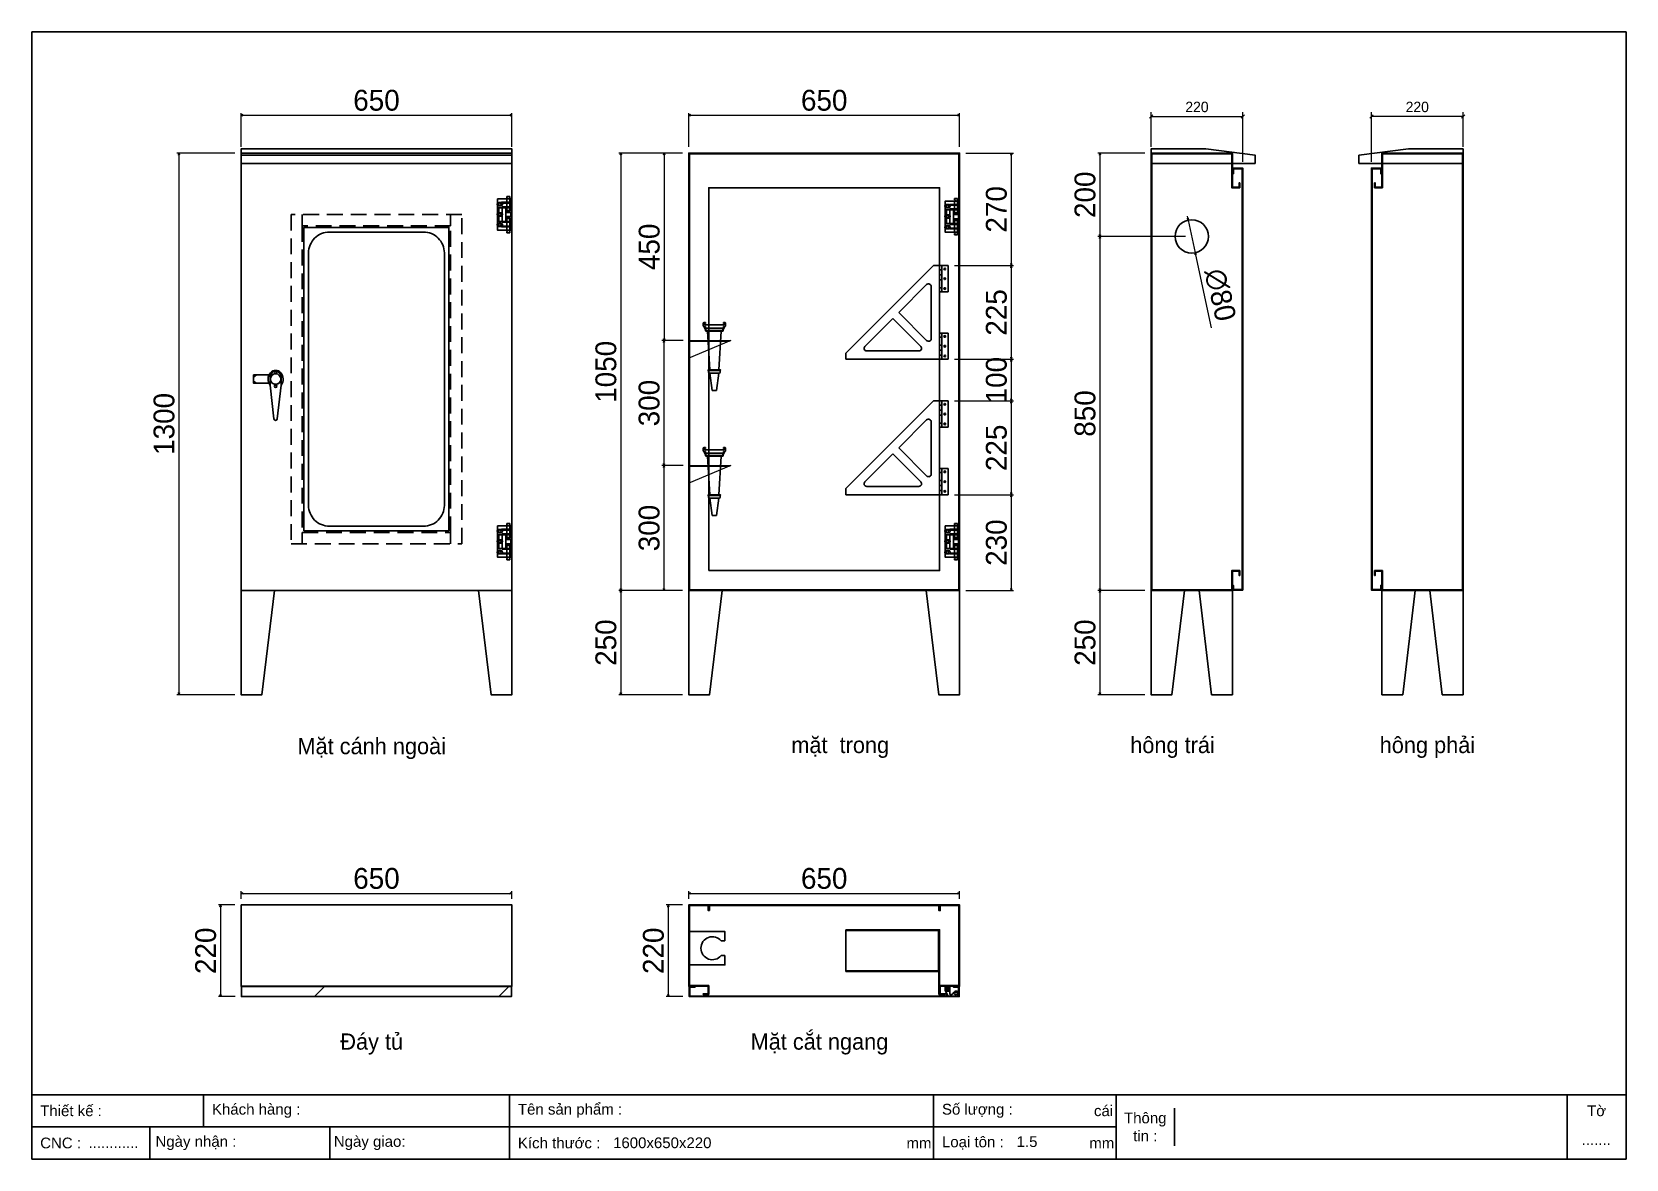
# Model space of a CAD drawing. Header units: millimetres. Extents: x 0 to 3827, y 0 to 2706.
import ezdxf

# ---------------------------------------------------------------- set-up
doc = ezdxf.new("R2010")
doc.units = ezdxf.units.MM
doc.linetypes.add('HIDDENX2', pattern=[19.05, 12.7, -6.35])
for name, color, linetype in [('BAOCHAY', 1, 'Continuous'), ('DIM', 253, 'Continuous'), ('FIRE PROTECTION', 1, 'Continuous')]:
    doc.layers.add(name, color=color, linetype=linetype)
doc.layers.add('S-CONCRETE', color=3, linetype='Continuous', lineweight=5)
doc.styles.add('Arial', font='arial.ttf')
doc.dimstyles.new('CNC', dxfattribs={"dimtxt": 50, "dimasz": 5, "dimexe": 5, "dimexo": 15, "dimgap": 10, "dimtad": 1, "dimdec": 0, "dimtxsty": 'Standard', "dimblk": 'OPEN30', "dimcen": 10, "dimclrd": 5, "dimclre": 5, "dimclrt": 3, "dimazin": 3, "dimtfac": 1, "dimtdec": 0, "dimtmove": 0, "dimatfit": 3, "dimldrblk": 'ARCHTICK', "dimlwd": 9, "dimlwe": 9})
doc.dimstyles.new('Dim-25', dxfattribs={"dimtxt": 25, "dimasz": 8, "dimexe": 10, "dimexo": 15, "dimgap": 10, "dimtad": 1, "dimdec": 0, "dimtxsty": 'Standard', "dimblk": 'OBLIQUE', "dimcen": 10, "dimclrd": 5, "dimclre": 5, "dimclrt": 3, "dimazin": 3, "dimtfac": 1, "dimtdec": 0, "dimtmove": 0, "dimatfit": 3, "dimldrblk": 'OBLIQUE', "dimlwd": 9, "dimlwe": 9})

msp = doc.modelspace()

# ---------------------------------------------------------------- texts
at = {"color": 2, "char_height": 39, "width": 775, "attachment_point": 5}
for s, insert in [('Mặt cánh ngoài', (815.7, 985.5)), ('mặt  trong', (1940.2, 988.2)), ('hông trái', (2737.8, 988.2)), ('hông phải', (3349.6, 988.2)), ('Mặt cắt ngang', (1890.4, 276.3)), ('Đáy tủ', (815.7, 276.3))]:
    msp.add_mtext(s, dxfattribs=dict(at, insert=insert))

# ---------------------------------------------------------------- blocks, each defined once
blk = doc.blocks.new('KHUNG CHUẨN')
at = {"color": 7}
for p, q in [((19889.2, -28535.2), (16919.2, -28535.2)), ((17239.2, -28535.2), (17239.2, -28595.2)), ((17809.2, -28535.2), (17809.2, -28655.2)), ((18599.2, -28535.2), (18599.2, -28655.2)), ((18939.2, -28535.2), (18939.2, -28655.2)), ((19779.2, -28535.2), (19779.2, -28655.2)), ((19047.6, -28560.2), (19047.6, -28630.2)), ((18939.2, -28595.2), (16919.2, -28595.2)), ((17139.2, -28595.2), (17139.2, -28655.2)), ((17474.2, -28595.2), (17474.2, -28655.2))]:
    blk.add_line(p, q, dxfattribs=at)
blk.add_lwpolyline([(16919.2, -26555.2), (19889.2, -26555.2), (19889.2, -28655.2), (16919.2, -28655.2)], close=True, dxfattribs=at)
at = {"color": 2, "char_height": 20, "style": 'Arial'}
for s, insert, width, attachment_point in [('  Thiết kế :', (16919.2, -28565.2), 917.634, 4), ('  Khách hàng :', (17239.2, -28565.2), 917.634, 4), ('  Tên sản phẩm :', (17809.2, -28565.2), 917.634, 4), ('  Số lượng :', (18599.2, -28565.2), 917.634, 4), ('cái', (18897.9, -28565.2), 63.517, 4), ('Thông\\Ptin :', (18993.4, -28595.2), 108.311, 5), ('Tờ', (19834.2, -28565.2), 110, 5), ('  CNC :', (16919.2, -28625.2), 917.634, 4), ('  Ngày nhận :', (17134, -28625.2), 556.651, 4), ('  Ngày giao:', (17466.3, -28625.2), 556.651, 4), ('  Kích thước :', (17809.2, -28625.2), 917.634, 4), ('mm', (18548.6, -28625.2), 73.831, 4), ('  Loại tôn :', (18599.2, -28625.2), 917.634, 4), ('mm', (18889.2, -28625.2), 917.634, 4)]:
    blk.add_mtext(s, dxfattribs=dict(at, insert=insert, width=width, attachment_point=attachment_point))
at = {"color": 3, "style": 'Arial'}
for tag, p in [('#01', (17055.6, -28580.1)), ('#02', (17431.4, -28580.1)), ('#03', (18030.6, -28580.1)), ('#08', (18751.7, -28580.1)), ('#10', (19064.8, -28580.1)), ('#04', (17024.8, -28634.6)), ('#05', (17308.5, -28633)), ('#06', (17632.7, -28633.7)), ('#07', (18002, -28634.7)), ('#09', (18753.8, -28632.6)), ('#11', (19060.3, -28625.7)), ('#12', (19806.5, -28628.9))]:
    blk.add_attdef(tag, p, '', height=20, dxfattribs=at)
blk = doc.blocks.new('*D1')
at = {"color": 0, "linetype": 'ByBlock', "lineweight": -2}
for p, q in [((502.1, 2505.7), (507.1, 2507.1)), ((507.1, 2504.4), (502.1, 2505.7)), ((502.1, 2505.7), (507.1, 2505.7)), ((1147.1, 2507.1), (1152.1, 2505.7)), ((1152.1, 2505.7), (1147.1, 2504.4)), ((1152.1, 2505.7), (1147.1, 2505.7))]:
    blk.add_line(p, q, dxfattribs=at)
at = {"layer": 'Defpoints', "color": 0, "transparency": 16777216}
for p in [(1152.1, 2505.7), (502.1, 2414.7), (1152.1, 2414.7)]:
    blk.add_point(p, dxfattribs=at)
at = {"layer": 'DIM', "color": 5, "lineweight": 9, "transparency": 16777216}
for p, q in [((502.1, 2429.7), (502.1, 2510.7)), ((507.1, 2505.7), (1147.1, 2505.7)), ((1152.1, 2429.7), (1152.1, 2510.7))]:
    blk.add_line(p, q, dxfattribs=at)
at = {"layer": 'DIM', "color": 3, "transparency": 16777216, "insert": (827.1, 2541.2), "char_height": 50, "attachment_point": 5}
blk.add_mtext('650', dxfattribs=at)
blk = doc.blocks.new('_ArchTick')
at = {"color": 0, "const_width": 0.15}
blk.add_lwpolyline([(-0.5, -0.5), (0.5, 0.5)], dxfattribs=at)
blk = doc.blocks.new('_Open30')
at = {"color": 0, "linetype": 'ByBlock', "lineweight": -2}
for p, q in [((-1, 0.27), (0, 0)), ((0, 0), (-1, -0.27)), ((0, 0), (-1, 0))]:
    blk.add_line(p, q, dxfattribs=at)
blk = doc.blocks.new('*D2')
at = {"color": 0, "linetype": 'ByBlock', "lineweight": -2}
for p, q in [((1412.2, 2409.7), (1413.6, 2414.7)), ((1413.6, 2414.7), (1414.9, 2409.7)), ((1413.6, 2414.7), (1413.6, 2409.7)), ((1413.6, 1364.7), (1412.2, 1369.7)), ((1414.9, 1369.7), (1413.6, 1364.7)), ((1413.6, 1364.7), (1413.6, 1369.7))]:
    blk.add_line(p, q, dxfattribs=at)
at = {"layer": 'Defpoints', "color": 0, "transparency": 16777216}
for p in [(1576.8, 2414.7), (1413.6, 1364.7), (1576.8, 1364.7)]:
    blk.add_point(p, dxfattribs=at)
at = {"layer": 'DIM', "color": 5, "lineweight": 9, "transparency": 16777216}
for p, q in [((1561.8, 2414.7), (1408.6, 2414.7)), ((1413.6, 2409.7), (1413.6, 1369.7)), ((1561.8, 1364.7), (1408.6, 1364.7))]:
    blk.add_line(p, q, dxfattribs=at)
at = {"layer": 'DIM', "color": 3, "transparency": 16777216, "insert": (1378, 1889.7), "char_height": 50, "attachment_point": 5, "rotation": 90}
blk.add_mtext('1050', dxfattribs=at)
blk = doc.blocks.new('*D3')
at = {"color": 0, "linetype": 'ByBlock', "lineweight": -2}
for p, q in [((451.5, 605), (452.8, 610)), ((452.8, 610), (454.2, 605)), ((452.8, 610), (452.8, 605)), ((452.8, 390), (451.5, 395)), ((454.2, 395), (452.8, 390)), ((452.8, 390), (452.8, 395))]:
    blk.add_line(p, q, dxfattribs=at)
at = {"layer": 'Defpoints', "color": 0, "transparency": 16777216}
for p in [(502.1, 610), (452.8, 390), (503.1, 390)]:
    blk.add_point(p, dxfattribs=at)
at = {"layer": 'DIM', "color": 5, "lineweight": 9, "transparency": 16777216}
for p, q in [((487.1, 610), (447.8, 610)), ((452.8, 605), (452.8, 395)), ((488.1, 390), (447.8, 390))]:
    blk.add_line(p, q, dxfattribs=at)
at = {"layer": 'DIM', "color": 3, "transparency": 16777216, "insert": (417.3, 500), "char_height": 50, "attachment_point": 5, "rotation": 90}
blk.add_mtext('220', dxfattribs=at)
blk = doc.blocks.new('MS308-2-1')
at = {"color": 1}
for p, q in [((-53, 4.6), (-46, 10)), ((-13.3, -14.2), (-13.3, 6.7)), ((-12.3, 6.7), (-12.3, -6.9)), ((12.3, 6.7), (12.3, -6.9)), ((13.3, 6.7), (13.3, -14.2)), ((-53, -4.6), (-46, -10)), ((-4, -95), (-13.3, -14.2)), ((13.3, -14.2), (4, -95))]:
    blk.add_line(p, q, dxfattribs=at)
blk.add_lwpolyline([(-15.8, -10), (-53, -10), (-53, 10), (-15.8, 10)], dxfattribs=at)
for centre, radius, start, end in [((0, 6.7), 13.3, 0, 180), ((0, 6.7), 12.3, 0, 180), ((0, 5.9), 17.7, 226.184, 313.816), ((0, -95), 4, 180, 0)]:
    blk.add_arc(centre, radius, start, end, dxfattribs=at)
blk.add_ellipse((0, 0), major_axis=(0, 21), ratio=0.857143, start_param=3.972003, end_param=8.594367, dxfattribs=at)
blk = doc.blocks.new('*D4')
at = {"color": 0, "linetype": 'ByBlock', "lineweight": -2}
for p, q in [((502.1, 637.9), (507.1, 639.3)), ((507.1, 636.6), (502.1, 637.9)), ((502.1, 637.9), (507.1, 637.9)), ((1147.1, 639.3), (1152.1, 637.9)), ((1152.1, 637.9), (1147.1, 636.6)), ((1152.1, 637.9), (1147.1, 637.9))]:
    blk.add_line(p, q, dxfattribs=at)
at = {"layer": 'Defpoints', "color": 0, "transparency": 16777216}
for p in [(1152.1, 637.9), (502.1, 610), (1152.1, 610)]:
    blk.add_point(p, dxfattribs=at)
at = {"layer": 'DIM', "color": 5, "lineweight": 9, "transparency": 16777216}
for p, q in [((502.1, 625), (502.1, 642.9)), ((507.1, 637.9), (1147.1, 637.9)), ((1152.1, 625), (1152.1, 642.9))]:
    blk.add_line(p, q, dxfattribs=at)
at = {"layer": 'DIM', "color": 3, "transparency": 16777216, "insert": (827.1, 673.5), "char_height": 50, "attachment_point": 5}
blk.add_mtext('650', dxfattribs=at)
blk = doc.blocks.new('HL011-1-3')
at = {"color": 1}
for p, q in [((29.5, 81), (22.5, 81)), ((22.5, 81), (22.5, 78)), ((23.5, 78), (22.5, 78)), ((23.5, 75), (23.5, 78)), ((29.5, 78), (28.5, 78)), ((28.5, 75), (28.5, 78)), ((29.5, 78), (29.5, 81)), ((11, 56), (11, 19)), ((11, 56), (32, 56)), ((20, 54), (20, 21)), ((20, 47), (32, 47)), ((32, 42.5), (20, 42.5)), ((22.5, 75), (22.5, 49)), ((23.5, 75), (22.5, 75)), ((22.5, 49), (24, 44)), ((24, 44), (28, 44)), ((29.5, 49), (28, 44)), ((28.5, 75), (29.5, 75)), ((29.5, 49), (29.5, 75)), ((11, 19), (32, 19)), ((32, 32.5), (20, 32.5)), ((20, 28), (32, 28)), ((22.5, 26), (24, 31)), ((22.5, 0), (22.5, 26)), ((23.5, 0), (22.5, 0)), ((23.5, 0), (23.5, -3)), ((24, 31), (28, 31)), ((29.5, 26), (28, 31)), ((28.5, 0), (28.5, -3)), ((28.5, 0), (29.5, 0)), ((29.5, 26), (29.5, 0)), ((22.5, -6), (22.5, -3)), ((23.5, -3), (22.5, -3)), ((29.5, -6), (22.5, -6)), ((29.5, -3), (28.5, -3)), ((29.5, -3), (29.5, -6))]:
    blk.add_line(p, q, dxfattribs=at)
for points in [[(32, 19), (32, 0), (0, 0), (0, 75), (32, 75), (32, 56)], [(32, 28), (32, 21), (3, 21), (3, 54), (32, 54), (32, 47)], [(32, 42.5), (32, 32.5)]]:
    blk.add_lwpolyline(points, dxfattribs=at)
for points in [[(10, 67), (32, 67), (32, 65), (10, 65)], [(10, 8), (32, 8), (32, 10), (10, 10)]]:
    blk.add_lwpolyline(points, close=True, dxfattribs=at)
for centre in [(5.5, 62.5), (5.5, 37.5), (5.5, 12.5)]:
    blk.add_circle(centre, 3, dxfattribs=at)
blk = doc.blocks.new('*D5')
at = {"color": 0, "linetype": 'ByBlock', "lineweight": -2}
for p, q in [((1576.8, 2505.7), (1581.8, 2507.1)), ((1581.8, 2504.4), (1576.8, 2505.7)), ((1576.8, 2505.7), (1581.8, 2505.7)), ((2221.8, 2507.1), (2226.8, 2505.7)), ((2226.8, 2505.7), (2221.8, 2504.4)), ((2226.8, 2505.7), (2221.8, 2505.7))]:
    blk.add_line(p, q, dxfattribs=at)
at = {"layer": 'Defpoints', "color": 0, "transparency": 16777216}
for p in [(2226.8, 2505.7), (1576.8, 2414.7), (2226.8, 2414.7)]:
    blk.add_point(p, dxfattribs=at)
at = {"layer": 'DIM', "color": 5, "lineweight": 9, "transparency": 16777216}
for p, q in [((1576.8, 2429.7), (1576.8, 2510.7)), ((1581.8, 2505.7), (2221.8, 2505.7)), ((2226.8, 2429.7), (2226.8, 2510.7))]:
    blk.add_line(p, q, dxfattribs=at)
at = {"layer": 'DIM', "color": 3, "transparency": 16777216, "insert": (1901.8, 2541.2), "char_height": 50, "attachment_point": 5}
blk.add_mtext('650', dxfattribs=at)
blk = doc.blocks.new('*D6')
at = {"color": 0, "linetype": 'ByBlock', "lineweight": -2}
for p, q in [((2690.5, 2506.7), (2682.5, 2498.7)), ((2902.5, 2498.7), (2910.5, 2506.7))]:
    blk.add_line(p, q, dxfattribs=at)
at = {"color": 5, "lineweight": 9, "ltscale": 3, "transparency": 16777216}
for p, q in [((2686.5, 2429.7), (2686.5, 2512.7)), ((2686.5, 2502.7), (2906.5, 2502.7)), ((2906.5, 2393.7), (2906.5, 2512.7))]:
    blk.add_line(p, q, dxfattribs=at)
at = {"layer": 'Defpoints', "color": 0, "ltscale": 3, "transparency": 16777216}
for p in [(2906.5, 2502.7), (2686.5, 2414.7), (2906.5, 2378.7)]:
    blk.add_point(p, dxfattribs=at)
at = {"color": 3, "ltscale": 3, "transparency": 16777216, "insert": (2796.5, 2525.4), "char_height": 25, "attachment_point": 5}
blk.add_mtext('220', dxfattribs=at)
blk = doc.blocks.new('_Oblique')
at = {"color": 0, "linetype": 'ByBlock', "lineweight": -2}
blk.add_line((-0.5, -0.5), (0.5, 0.5), dxfattribs=at)
blk = doc.blocks.new('*D7')
at = {"color": 0, "linetype": 'ByBlock', "lineweight": -2}
for p, q in [((1526.2, 605), (1527.5, 610)), ((1527.5, 610), (1528.9, 605)), ((1527.5, 610), (1527.5, 605)), ((1527.5, 390), (1526.2, 395)), ((1528.9, 395), (1527.5, 390)), ((1527.5, 390), (1527.5, 395))]:
    blk.add_line(p, q, dxfattribs=at)
at = {"layer": 'Defpoints', "color": 0, "transparency": 16777216}
for p in [(1576.8, 610), (1527.5, 390), (1577.8, 390)]:
    blk.add_point(p, dxfattribs=at)
at = {"layer": 'DIM', "color": 5, "lineweight": 9, "transparency": 16777216}
for p, q in [((1561.8, 610), (1522.5, 610)), ((1527.5, 605), (1527.5, 395)), ((1562.8, 390), (1522.5, 390))]:
    blk.add_line(p, q, dxfattribs=at)
at = {"layer": 'DIM', "color": 3, "transparency": 16777216, "insert": (1492, 500), "char_height": 50, "attachment_point": 5, "rotation": 90}
blk.add_mtext('220', dxfattribs=at)
blk = doc.blocks.new('*D8')
at = {"color": 0, "linetype": 'ByBlock', "lineweight": -2}
for p, q in [((1576.8, 637.9), (1581.8, 639.3)), ((1581.8, 636.6), (1576.8, 637.9)), ((1576.8, 637.9), (1581.8, 637.9)), ((2221.8, 639.3), (2226.8, 637.9)), ((2226.8, 637.9), (2221.8, 636.6)), ((2226.8, 637.9), (2221.8, 637.9))]:
    blk.add_line(p, q, dxfattribs=at)
at = {"layer": 'Defpoints', "color": 0, "transparency": 16777216}
for p in [(2226.8, 637.9), (1576.8, 610), (2226.8, 610)]:
    blk.add_point(p, dxfattribs=at)
at = {"layer": 'DIM', "color": 5, "lineweight": 9, "transparency": 16777216}
for p, q in [((1576.8, 625), (1576.8, 642.9)), ((1581.8, 637.9), (2221.8, 637.9)), ((2226.8, 625), (2226.8, 642.9))]:
    blk.add_line(p, q, dxfattribs=at)
at = {"layer": 'DIM', "color": 3, "transparency": 16777216, "insert": (1901.8, 673.5), "char_height": 50, "attachment_point": 5}
blk.add_mtext('650', dxfattribs=at)
blk = doc.blocks.new('HL011-1-4')
h = blk.add_hatch()
h.set_pattern_fill('ANSI31', color=2, scale=0.5, style=0)
h.paths.add_polyline_path([(2.5, 0), (8.5, 0), (8.5, 12), (2.5, 12)])
at = {"color": 1}
for p, q in [((7, 23.5), (0, 10)), ((0, 0), (0, 10)), ((11, 0), (0, 0)), ((7, 23.5), (26, 23.5)), ((11, 0), (11, 19.5)), ((11, 19.5), (17, 19.5)), ((17, 19.5), (21.2, 13.9))]:
    blk.add_line(p, q, dxfattribs=at)
at = {"color": 2}
blk.add_lwpolyline([(2.5, 0), (2.5, 12), (8.5, 12), (8.5, 0)], dxfattribs=at)
at = {"color": 1}
blk.add_lwpolyline([(5.7, 21), (3, 21), (3, 23.5), (7, 23.5)], dxfattribs=at)
blk.add_circle((26, 17.5), 3.5, dxfattribs=at)
blk.add_arc((26, 17.5), 6, 216.8699, 90, dxfattribs=at)
blk = doc.blocks.new('*D9')
at = {"color": 0, "linetype": 'ByBlock', "lineweight": -2}
for p, q in [((1412.2, 1359.7), (1413.6, 1364.7)), ((1413.6, 1364.7), (1414.9, 1359.7)), ((1413.6, 1364.7), (1413.6, 1359.7)), ((1413.6, 1114.7), (1412.2, 1119.7)), ((1414.9, 1119.7), (1413.6, 1114.7)), ((1413.6, 1114.7), (1413.6, 1119.7))]:
    blk.add_line(p, q, dxfattribs=at)
at = {"layer": 'Defpoints', "color": 0, "transparency": 16777216}
for p in [(1576.8, 1364.7), (1413.6, 1114.7), (1576.8, 1114.7)]:
    blk.add_point(p, dxfattribs=at)
at = {"layer": 'DIM', "color": 5, "lineweight": 9, "transparency": 16777216}
for p, q in [((1561.8, 1364.7), (1408.6, 1364.7)), ((1413.6, 1359.7), (1413.6, 1119.7)), ((1561.8, 1114.7), (1408.6, 1114.7))]:
    blk.add_line(p, q, dxfattribs=at)
at = {"layer": 'DIM', "color": 3, "transparency": 16777216, "insert": (1378, 1239.7), "char_height": 50, "attachment_point": 5, "rotation": 90}
blk.add_mtext('250', dxfattribs=at)
blk = doc.blocks.new('*D10')
at = {"color": 0, "linetype": 'ByBlock', "lineweight": -2}
for p, q in [((351.6, 2409.7), (352.9, 2414.7)), ((352.9, 2414.7), (354.3, 2409.7)), ((352.9, 2414.7), (352.9, 2409.7)), ((352.9, 1114.7), (351.6, 1119.7)), ((354.3, 1119.7), (352.9, 1114.7)), ((352.9, 1114.7), (352.9, 1119.7))]:
    blk.add_line(p, q, dxfattribs=at)
at = {"layer": 'Defpoints', "color": 0, "transparency": 16777216}
for p in [(502.1, 2414.7), (352.9, 1114.7), (502.1, 1114.7)]:
    blk.add_point(p, dxfattribs=at)
at = {"layer": 'DIM', "color": 5, "lineweight": 9, "transparency": 16777216}
for p, q in [((487.1, 2414.7), (347.9, 2414.7)), ((352.9, 2409.7), (352.9, 1119.7)), ((487.1, 1114.7), (347.9, 1114.7))]:
    blk.add_line(p, q, dxfattribs=at)
at = {"layer": 'DIM', "color": 3, "transparency": 16777216, "insert": (317.4, 1764.7), "char_height": 50, "attachment_point": 5, "rotation": 90}
blk.add_mtext('1300', dxfattribs=at)
blk = doc.blocks.new('f')
at = {"color": 1}
for p, q in [((11807.5, 1083.3), (11828, 1083.3)), ((11807.5, 1020.3), (11807.5, 1083.3)), ((11807.5, 1073.3), (11812.5, 1073.3)), ((11812.5, 1083.3), (11812.5, 1020.3)), ((11828, 1083.3), (11828, 1020.3)), ((11807.5, 1061.3), (11812.5, 1061.3)), ((11807.5, 1049.3), (11812.5, 1049.3)), ((11807.5, 1030.3), (11812.5, 1030.3)), ((11828, 1020.3), (11807.5, 1020.3))]:
    blk.add_line(p, q, dxfattribs=at)
for centre in [(11820, 1075.3), (11820, 1051.8), (11820, 1028.3)]:
    blk.add_circle(centre, 2, dxfattribs=at)
blk = doc.blocks.new('ddddđ')
at = {"color": 7, "linetype": 'Continuous'}
for p, q in [((-30144.3, -61375.4), (-29934.3, -61165.4)), ((-29919.3, -61390.4), (-29919.3, -61165.4)), ((-30017.5, -61278.1), (-29950.4, -61211)), ((-29939.3, -61340.6), (-29939.3, -61215.6)), ((-30098.7, -61359.3), (-30031.6, -61292.2)), ((-30094.1, -61370.4), (-29969.1, -61370.4)), ((-30144.3, -61390.4), (-29919.3, -61390.4))]:
    blk.add_line(p, q, dxfattribs=at)
at = {"color": 7}
for p, q in [((-29934.3, -61165.4), (-29919.3, -61165.4)), ((-30144.3, -61375.4), (-30144.3, -61390.4))]:
    blk.add_line(p, q, dxfattribs=at)
for p, q in [((-30031.6, -61292.2), (-29964.5, -61359.3)), ((-30017.5, -61278.1), (-29950.4, -61345.1))]:
    blk.add_line(p, q)
at = {"color": 7, "linetype": 'Continuous'}
for centre, start, end in [((-29945.8, -61215.6), 0, 135), ((-30094.1, -61363.9), 135, 270)]:
    blk.add_arc(centre, 6.5, start, end, dxfattribs=at)
for centre, start, end in [((-29969.1, -61363.9), 270, 45), ((-29945.8, -61340.6), 225, 0)]:
    blk.add_arc(centre, 6.5, start, end)
blk.add_blockref('f', (-41726.8, -62248.7))
at = {"xscale": -1, "rotation": 180}
blk.add_blockref('f', (-41726.8, -60307.1), dxfattribs=at)
blk = doc.blocks.new('*D11')
at = {"color": 5, "lineweight": 9, "ltscale": 3, "transparency": 16777216}
for p, q in [((2241.8, 2414.7), (2355.8, 2414.7)), ((2350.8, 2409.7), (2350.8, 2149.7)), ((2214.3, 2144.7), (2355.8, 2144.7))]:
    blk.add_line(p, q, dxfattribs=at)
at = {"color": 0, "linetype": 'ByBlock', "lineweight": -2}
for p, q in [((2349.4, 2409.7), (2350.8, 2414.7)), ((2350.8, 2414.7), (2352.1, 2409.7)), ((2350.8, 2414.7), (2350.8, 2409.7)), ((2350.8, 2144.7), (2349.4, 2149.7)), ((2352.1, 2149.7), (2350.8, 2144.7)), ((2350.8, 2144.7), (2350.8, 2149.7))]:
    blk.add_line(p, q, dxfattribs=at)
at = {"layer": 'Defpoints', "color": 0, "ltscale": 3, "transparency": 16777216}
for p in [(2226.8, 2414.7), (2199.3, 2144.7), (2350.8, 2144.7)]:
    blk.add_point(p, dxfattribs=at)
at = {"color": 3, "ltscale": 3, "transparency": 16777216, "insert": (2315.2, 2279.7), "char_height": 50, "attachment_point": 5, "rotation": 90}
blk.add_mtext('270', dxfattribs=at)
blk = doc.blocks.new('*D12')
at = {"color": 5, "lineweight": 9, "ltscale": 3, "transparency": 16777216}
for p, q in [((2214.3, 2144.7), (2355.8, 2144.7)), ((2350.8, 2139.7), (2350.8, 1924.7)), ((2214.3, 1919.7), (2355.8, 1919.7))]:
    blk.add_line(p, q, dxfattribs=at)
at = {"color": 0, "linetype": 'ByBlock', "lineweight": -2}
for p, q in [((2349.4, 2139.7), (2350.8, 2144.7)), ((2350.8, 2144.7), (2352.1, 2139.7)), ((2350.8, 2144.7), (2350.8, 2139.7)), ((2350.8, 1919.7), (2349.4, 1924.7)), ((2352.1, 1924.7), (2350.8, 1919.7)), ((2350.8, 1919.7), (2350.8, 1924.7))]:
    blk.add_line(p, q, dxfattribs=at)
at = {"layer": 'Defpoints', "color": 0, "ltscale": 3, "transparency": 16777216}
for p in [(2199.3, 2144.7), (2199.3, 1919.7), (2350.8, 1919.7)]:
    blk.add_point(p, dxfattribs=at)
at = {"color": 3, "ltscale": 3, "transparency": 16777216, "insert": (2315.2, 2032.2), "char_height": 50, "attachment_point": 5, "rotation": 90}
blk.add_mtext('225', dxfattribs=at)
blk = doc.blocks.new('*D13')
at = {"color": 5, "lineweight": 9, "ltscale": 3, "transparency": 16777216}
for p, q in [((2214.3, 1919.7), (2355.8, 1919.7)), ((2350.8, 1914.7), (2350.8, 1824.7)), ((2214.3, 1819.7), (2355.8, 1819.7))]:
    blk.add_line(p, q, dxfattribs=at)
at = {"color": 0, "linetype": 'ByBlock', "lineweight": -2}
for p, q in [((2349.4, 1914.7), (2350.8, 1919.7)), ((2350.8, 1919.7), (2352.1, 1914.7)), ((2350.8, 1919.7), (2350.8, 1914.7)), ((2350.8, 1819.7), (2349.4, 1824.7)), ((2352.1, 1824.7), (2350.8, 1819.7)), ((2350.8, 1819.7), (2350.8, 1824.7))]:
    blk.add_line(p, q, dxfattribs=at)
at = {"layer": 'Defpoints', "color": 0, "ltscale": 3, "transparency": 16777216}
for p in [(2199.3, 1919.7), (2199.3, 1819.7), (2350.8, 1819.7)]:
    blk.add_point(p, dxfattribs=at)
at = {"color": 3, "ltscale": 3, "transparency": 16777216, "insert": (2315.2, 1869.7), "char_height": 50, "attachment_point": 5, "rotation": 90}
blk.add_mtext('100', dxfattribs=at)
blk = doc.blocks.new('*D14')
at = {"color": 5, "lineweight": 9, "ltscale": 3, "transparency": 16777216}
for p, q in [((2214.3, 1819.7), (2355.8, 1819.7)), ((2350.8, 1814.7), (2350.8, 1599.7)), ((2214.3, 1594.7), (2355.8, 1594.7))]:
    blk.add_line(p, q, dxfattribs=at)
at = {"color": 0, "linetype": 'ByBlock', "lineweight": -2}
for p, q in [((2349.4, 1814.7), (2350.8, 1819.7)), ((2350.8, 1819.7), (2352.1, 1814.7)), ((2350.8, 1819.7), (2350.8, 1814.7)), ((2350.8, 1594.7), (2349.4, 1599.7)), ((2352.1, 1599.7), (2350.8, 1594.7)), ((2350.8, 1594.7), (2350.8, 1599.7))]:
    blk.add_line(p, q, dxfattribs=at)
at = {"layer": 'Defpoints', "color": 0, "ltscale": 3, "transparency": 16777216}
for p in [(2199.3, 1819.7), (2199.3, 1594.7), (2350.8, 1594.7)]:
    blk.add_point(p, dxfattribs=at)
at = {"color": 3, "ltscale": 3, "transparency": 16777216, "insert": (2315.2, 1707.2), "char_height": 50, "attachment_point": 5, "rotation": 90}
blk.add_mtext('225', dxfattribs=at)
blk = doc.blocks.new('*D15')
at = {"color": 5, "lineweight": 9, "ltscale": 3, "transparency": 16777216}
for p, q in [((2214.3, 1594.7), (2355.8, 1594.7)), ((2350.8, 1589.7), (2350.8, 1369.7)), ((2241.8, 1364.7), (2355.8, 1364.7))]:
    blk.add_line(p, q, dxfattribs=at)
at = {"color": 0, "linetype": 'ByBlock', "lineweight": -2}
for p, q in [((2349.4, 1589.7), (2350.8, 1594.7)), ((2350.8, 1594.7), (2352.1, 1589.7)), ((2350.8, 1594.7), (2350.8, 1589.7)), ((2350.8, 1364.7), (2349.4, 1369.7)), ((2352.1, 1369.7), (2350.8, 1364.7)), ((2350.8, 1364.7), (2350.8, 1369.7))]:
    blk.add_line(p, q, dxfattribs=at)
at = {"layer": 'Defpoints', "color": 0, "ltscale": 3, "transparency": 16777216}
for p in [(2199.3, 1594.7), (2226.8, 1364.7), (2350.8, 1364.7)]:
    blk.add_point(p, dxfattribs=at)
at = {"color": 3, "ltscale": 3, "transparency": 16777216, "insert": (2315.2, 1479.7), "char_height": 50, "attachment_point": 5, "rotation": 90}
blk.add_mtext('230', dxfattribs=at)
blk = doc.blocks.new('22323232')
at = {"layer": 'BAOCHAY', "color": 7, "ltscale": 2000}
for p, q in [((-11485.3, -64285.3), (-11489, -64285.3)), ((-11485.3, -64287.4), (-11485.3, -64285.3)), ((-11442, -64285.3), (-11438.3, -64285.3)), ((-11442, -64287.4), (-11442, -64285.3)), ((-11490.7, -64293.1), (-11490.7, -64286.9)), ((-11485.3, -64294.7), (-11489, -64294.7)), ((-11489, -64294.7), (-11484.2, -64304.2)), ((-11485.3, -64287.4), (-11487.4, -64287.4)), ((-11487.4, -64290.7), (-11487.4, -64287.4)), ((-11487.4, -64290.7), (-11439.9, -64290.7)), ((-11485.3, -64297.7), (-11485.3, -64294.7)), ((-11485, -64305), (-11485, -64305)), ((-11484.2, -64298.8), (-11443.1, -64298.8)), ((-11484.2, -64304.2), (-11484.2, -64298.8)), ((-11484.2, -64304.2), (-11443.1, -64304.2)), ((-11484.2, -64305.8), (-11443.1, -64305.8)), ((-11474.5, -64398.7), (-11479.8, -64305.8)), ((-11452.8, -64398.7), (-11447.5, -64305.8)), ((-11438.3, -64294.7), (-11443.1, -64304.2)), ((-11443.1, -64304.2), (-11443.1, -64298.8)), ((-11442.3, -64305), (-11442.3, -64305)), ((-11442, -64287.4), (-11439.9, -64287.4)), ((-11442, -64297.7), (-11442, -64294.7)), ((-11442, -64294.7), (-11438.3, -64294.7)), ((-11439.9, -64290.7), (-11439.9, -64287.4)), ((-11436.6, -64293.1), (-11436.6, -64286.9)), ((-11478.9, -64399.8), (-11478.9, -64399.8)), ((-11477.8, -64398.7), (-11449.5, -64398.7)), ((-11477.8, -64400.9), (-11477.8, -64404.7)), ((-11477.8, -64400.9), (-11449.5, -64400.9)), ((-11449.5, -64400.9), (-11449.5, -64404.7)), ((-11475.6, -64406.8), (-11451.7, -64406.8)), ((-11469.1, -64448.6), (-11474.5, -64406.8)), ((-11458.2, -64448.6), (-11452.8, -64406.8))]:
    blk.add_line(p, q, dxfattribs=at)
for centre, radius, start, end in [((-11489, -64286.9), 1.62, 90, 180), ((-11438.3, -64286.9), 1.62, 0, 90), ((-11489, -64293.1), 1.62, 180, 270), ((-11484.2, -64297.7), 1.08, 180, 270), ((-11484.2, -64305), 0.81, 90, 180), ((-11484.2, -64305), 0.81, 180, 270), ((-11443.1, -64297.7), 1.08, 270, 0), ((-11443.1, -64305), 0.81, 0, 90), ((-11443.1, -64305), 0.81, 270, 0), ((-11438.3, -64293.1), 1.62, 270, 0), ((-11477.8, -64399.8), 1.08, 90, 180), ((-11477.8, -64399.8), 1.08, 180, 270), ((-11449.5, -64399.8), 1.08, 0, 90), ((-11449.5, -64399.8), 1.08, 270, 0), ((-11475.6, -64404.7), 2.16, 180, 270), ((-11451.7, -64404.7), 2.16, 270, 0)]:
    blk.add_arc(centre, radius, start, end, dxfattribs=at)
at = {"layer": 'S-CONCRETE', "color": 8}
for p, q in [((-11524.9, -64328.7), (-11423.9, -64328.7)), ((-11423.9, -64328.7), (-11524.9, -64370.8)), ((-11524.9, -64330.2), (-11427.5, -64330.2))]:
    blk.add_line(p, q, dxfattribs=at)
blk = doc.blocks.new('*D16')
at = {"color": 0, "linetype": 'ByBlock', "lineweight": -2}
for p, q in [((2775.5, 2253.8), (2773.1, 2258.4)), ((2775.5, 2253.8), (2774.4, 2258.7)), ((2775.7, 2259), (2775.5, 2253.8)), ((2792.2, 2170.5), (2792.4, 2175.6)), ((2792.4, 2175.6), (2794.8, 2171)), ((2792.4, 2175.6), (2793.5, 2170.8))]:
    blk.add_line(p, q, dxfattribs=at)
at = {"color": 5, "lineweight": 9, "ltscale": 3, "transparency": 16777216}
for p, q in [((2774.4, 2258.7), (2773.4, 2263.6)), ((2775.5, 2253.8), (2792.4, 2175.6)), ((2831.6, 1995.2), (2793.5, 2170.8))]:
    blk.add_line(p, q, dxfattribs=at)
at = {"layer": 'Defpoints', "color": 0, "ltscale": 3, "transparency": 16777216}
for p in [(2775.5, 2253.8), (2792.4, 2175.6)]:
    blk.add_point(p, dxfattribs=at)
at = {"color": 3, "ltscale": 3, "transparency": 16777216, "insert": (2852.2, 2074.3), "char_height": 50, "attachment_point": 5, "rotation": 282.2462}
blk.add_mtext('∅80', dxfattribs=at)
blk = doc.blocks.new('*D17')
at = {"color": 5, "lineweight": 9, "ltscale": 3, "transparency": 16777216}
for p, q in [((2671.5, 2414.7), (2558.6, 2414.7)), ((2563.6, 2409.7), (2563.6, 2219.7)), ((2769, 2214.7), (2558.6, 2214.7))]:
    blk.add_line(p, q, dxfattribs=at)
at = {"color": 0, "linetype": 'ByBlock', "lineweight": -2}
for p, q in [((2562.2, 2409.7), (2563.6, 2414.7)), ((2563.6, 2414.7), (2564.9, 2409.7)), ((2563.6, 2414.7), (2563.6, 2409.7)), ((2563.6, 2214.7), (2562.2, 2219.7)), ((2564.9, 2219.7), (2563.6, 2214.7)), ((2563.6, 2214.7), (2563.6, 2219.7))]:
    blk.add_line(p, q, dxfattribs=at)
at = {"layer": 'Defpoints', "color": 0, "ltscale": 3, "transparency": 16777216}
for p in [(2686.5, 2414.7), (2563.6, 2214.7), (2784, 2214.7)]:
    blk.add_point(p, dxfattribs=at)
at = {"color": 3, "ltscale": 3, "transparency": 16777216, "insert": (2528, 2314.7), "char_height": 50, "attachment_point": 5, "rotation": 90}
blk.add_mtext('200', dxfattribs=at)
blk = doc.blocks.new('*D18')
at = {"color": 5, "lineweight": 9, "ltscale": 3, "transparency": 16777216}
for p, q in [((2769, 2214.7), (2558.6, 2214.7)), ((2563.6, 2209.7), (2563.6, 1369.7)), ((2671.5, 1364.7), (2558.6, 1364.7))]:
    blk.add_line(p, q, dxfattribs=at)
at = {"color": 0, "linetype": 'ByBlock', "lineweight": -2}
for p, q in [((2562.2, 2209.7), (2563.6, 2214.7)), ((2563.6, 2214.7), (2564.9, 2209.7)), ((2563.6, 2214.7), (2563.6, 2209.7)), ((2563.6, 1364.7), (2562.2, 1369.7)), ((2564.9, 1369.7), (2563.6, 1364.7)), ((2563.6, 1364.7), (2563.6, 1369.7))]:
    blk.add_line(p, q, dxfattribs=at)
at = {"layer": 'Defpoints', "color": 0, "ltscale": 3, "transparency": 16777216}
for p in [(2784, 2214.7), (2563.6, 1364.7), (2686.5, 1364.7)]:
    blk.add_point(p, dxfattribs=at)
at = {"color": 3, "ltscale": 3, "transparency": 16777216, "insert": (2528, 1789.7), "char_height": 50, "attachment_point": 5, "rotation": 90}
blk.add_mtext('850', dxfattribs=at)
blk = doc.blocks.new('*D19')
at = {"color": 5, "lineweight": 9, "ltscale": 3, "transparency": 16777216}
for p, q in [((2671.5, 1364.7), (2558.6, 1364.7)), ((2563.6, 1359.7), (2563.6, 1119.7)), ((2671.5, 1114.7), (2558.6, 1114.7))]:
    blk.add_line(p, q, dxfattribs=at)
at = {"color": 0, "linetype": 'ByBlock', "lineweight": -2}
for p, q in [((2562.2, 1359.7), (2563.6, 1364.7)), ((2563.6, 1364.7), (2564.9, 1359.7)), ((2563.6, 1364.7), (2563.6, 1359.7)), ((2563.6, 1114.7), (2562.2, 1119.7)), ((2564.9, 1119.7), (2563.6, 1114.7)), ((2563.6, 1114.7), (2563.6, 1119.7))]:
    blk.add_line(p, q, dxfattribs=at)
at = {"layer": 'Defpoints', "color": 0, "ltscale": 3, "transparency": 16777216}
for p in [(2686.5, 1364.7), (2563.6, 1114.7), (2686.5, 1114.7)]:
    blk.add_point(p, dxfattribs=at)
at = {"color": 3, "ltscale": 3, "transparency": 16777216, "insert": (2528, 1239.7), "char_height": 50, "attachment_point": 5, "rotation": 90}
blk.add_mtext('250', dxfattribs=at)
blk = doc.blocks.new('*D20')
at = {"color": 0, "linetype": 'ByBlock', "lineweight": -2}
for p, q in [((3219.3, 2506.7), (3211.3, 2498.7)), ((3431.3, 2498.7), (3439.3, 2506.7))]:
    blk.add_line(p, q, dxfattribs=at)
at = {"color": 5, "lineweight": 9, "ltscale": 3, "transparency": 16777216}
for p, q in [((3215.3, 2393.7), (3215.3, 2512.7)), ((3435.3, 2502.7), (3215.3, 2502.7)), ((3435.3, 2429.7), (3435.3, 2512.7))]:
    blk.add_line(p, q, dxfattribs=at)
at = {"layer": 'Defpoints', "color": 0, "ltscale": 3, "transparency": 16777216}
for p in [(3215.3, 2502.7), (3435.3, 2414.7), (3215.3, 2378.7)]:
    blk.add_point(p, dxfattribs=at)
at = {"color": 3, "ltscale": 3, "transparency": 16777216, "insert": (3325.3, 2525.4), "char_height": 25, "attachment_point": 5}
blk.add_mtext('220', dxfattribs=at)
blk = doc.blocks.new('*D21')
at = {"color": 5, "lineweight": 9, "ltscale": 3, "transparency": 16777216}
for p, q in [((1561.8, 2414.7), (1512.6, 2414.7)), ((1517.6, 2409.7), (1517.6, 1969.7)), ((1563.3, 1964.7), (1512.6, 1964.7))]:
    blk.add_line(p, q, dxfattribs=at)
at = {"color": 0, "linetype": 'ByBlock', "lineweight": -2}
for p, q in [((1516.2, 2409.7), (1517.6, 2414.7)), ((1517.6, 2414.7), (1518.9, 2409.7)), ((1517.6, 2414.7), (1517.6, 2409.7)), ((1517.6, 1964.7), (1516.2, 1969.7)), ((1518.9, 1969.7), (1517.6, 1964.7)), ((1517.6, 1964.7), (1517.6, 1969.7))]:
    blk.add_line(p, q, dxfattribs=at)
at = {"layer": 'Defpoints', "color": 0, "ltscale": 3, "transparency": 16777216}
for p in [(1576.8, 2414.7), (1517.6, 1964.7), (1578.3, 1964.7)]:
    blk.add_point(p, dxfattribs=at)
at = {"color": 3, "ltscale": 3, "transparency": 16777216, "insert": (1482, 2189.7), "char_height": 50, "attachment_point": 5, "rotation": 90}
blk.add_mtext('450', dxfattribs=at)
blk = doc.blocks.new('*D22')
at = {"color": 5, "lineweight": 9, "ltscale": 3, "transparency": 16777216}
for p, q in [((1563.3, 1964.7), (1512.2, 1964.7)), ((1517.2, 1959.7), (1517.2, 1669.7)), ((1561.8, 1664.7), (1512.2, 1664.7))]:
    blk.add_line(p, q, dxfattribs=at)
at = {"color": 0, "linetype": 'ByBlock', "lineweight": -2}
for p, q in [((1515.9, 1959.7), (1517.2, 1964.7)), ((1517.2, 1964.7), (1518.6, 1959.7)), ((1517.2, 1964.7), (1517.2, 1959.7)), ((1517.2, 1664.7), (1515.9, 1669.7)), ((1518.6, 1669.7), (1517.2, 1664.7)), ((1517.2, 1664.7), (1517.2, 1669.7))]:
    blk.add_line(p, q, dxfattribs=at)
at = {"layer": 'Defpoints', "color": 0, "ltscale": 3, "transparency": 16777216}
for p in [(1578.3, 1964.7), (1517.2, 1664.7), (1576.8, 1664.7)]:
    blk.add_point(p, dxfattribs=at)
at = {"color": 3, "ltscale": 3, "transparency": 16777216, "insert": (1481.7, 1814.7), "char_height": 50, "attachment_point": 5, "rotation": 90}
blk.add_mtext('300', dxfattribs=at)
blk = doc.blocks.new('*D23')
at = {"color": 5, "lineweight": 9, "ltscale": 3, "transparency": 16777216}
for p, q in [((1563.3, 1664.7), (1512.2, 1664.7)), ((1517.2, 1659.7), (1517.2, 1369.7)), ((1561.8, 1364.7), (1512.2, 1364.7))]:
    blk.add_line(p, q, dxfattribs=at)
at = {"color": 0, "linetype": 'ByBlock', "lineweight": -2}
for p, q in [((1515.9, 1659.7), (1517.2, 1664.7)), ((1517.2, 1664.7), (1518.6, 1659.7)), ((1517.2, 1664.7), (1517.2, 1659.7)), ((1517.2, 1364.7), (1515.9, 1369.7)), ((1518.6, 1369.7), (1517.2, 1364.7)), ((1517.2, 1364.7), (1517.2, 1369.7))]:
    blk.add_line(p, q, dxfattribs=at)
at = {"layer": 'Defpoints', "color": 0, "ltscale": 3, "transparency": 16777216}
for p in [(1578.3, 1664.7), (1517.2, 1364.7), (1576.8, 1364.7)]:
    blk.add_point(p, dxfattribs=at)
at = {"color": 3, "ltscale": 3, "transparency": 16777216, "insert": (1481.7, 1514.7), "char_height": 50, "attachment_point": 5, "rotation": 90}
blk.add_mtext('300', dxfattribs=at)

# ---------------------------------------------------------------- dimensions: what is measured, and where the dimension line sits
at = {"ltscale": 3}
dim = msp.add_linear_dim(base=(2906.5, 2502.7), p1=(2686.5, 2414.7), p2=(2906.5, 2378.7), dimstyle='Dim-25', dxfattribs=at)
dim.commit()
dim.dimension.update_dxf_attribs({"geometry": '*D6', "text_midpoint": (2796.5, 2525.4)})
for base, p1, p2, angle, dimstyle, picture, middle in [((3215.3, 2502.7), (3435.3, 2414.7), (3215.3, 2378.7), 180, 'Dim-25', '*D20', (3325.3, 2525.4)), ((1517.6, 1964.7), (1576.8, 2414.7), (1578.3, 1964.7), 90, 'CNC', '*D21', (1482, 2189.7)), ((2350.8, 2144.7), (2226.8, 2414.7), (2199.3, 2144.7), 90, 'CNC', '*D11', (2315.2, 2279.7)), ((2563.6, 2214.7), (2686.5, 2414.7), (2784, 2214.7), 90, 'CNC', '*D17', (2528, 2314.7)), ((2563.6, 1364.7), (2784, 2214.7), (2686.5, 1364.7), 90, 'CNC', '*D18', (2528, 1789.7)), ((2350.8, 1919.7), (2199.3, 2144.7), (2199.3, 1919.7), 90, 'CNC', '*D12', (2315.2, 2032.2)), ((1517.2, 1664.7), (1578.3, 1964.7), (1576.8, 1664.7), 90, 'CNC', '*D22', (1481.7, 1814.7)), ((2350.8, 1594.7), (2199.3, 1819.7), (2199.3, 1594.7), 90, 'CNC', '*D14', (2315.2, 1707.2)), ((1517.2, 1364.7), (1578.3, 1664.7), (1576.8, 1364.7), 90, 'CNC', '*D23', (1481.7, 1514.7)), ((2350.8, 1364.7), (2199.3, 1594.7), (2226.8, 1364.7), 90, 'CNC', '*D15', (2315.2, 1479.7)), ((2563.6, 1114.7), (2686.5, 1364.7), (2686.5, 1114.7), 90, 'CNC', '*D19', (2528, 1239.7))]:
    dim = msp.add_linear_dim(base=base, p1=p1, p2=p2, angle=angle, dimstyle=dimstyle, dxfattribs=at)
    dim.commit()
    dim.dimension.update_dxf_attribs({"geometry": picture, "text_midpoint": middle})
dim = msp.add_diameter_dim_2p(p1=(2775.5, 2253.8), p2=(2792.4, 2175.6), dimstyle='CNC', dxfattribs=at)
dim.commit()
dim.dimension.update_dxf_attribs({"geometry": '*D16', "text_midpoint": (2816.1, 2066.4), "dimtype": 163})
dim = msp.add_linear_dim(base=(2350.8, 1819.7), p1=(2199.3, 1919.7), p2=(2199.3, 1819.7), angle=90, dimstyle='CNC', dxfattribs=at)
dim.commit()
dim.dimension.update_dxf_attribs({"geometry": '*D13', "text_midpoint": (2350.8, 1869.7), "dimtype": 160})
at = {"layer": 'DIM'}
for base, p1, p2, picture, middle in [((1152.1, 2505.7), (502.1, 2414.7), (1152.1, 2414.7), '*D1', (827.1, 2541.2)), ((2226.8, 2505.7), (1576.8, 2414.7), (2226.8, 2414.7), '*D5', (1901.8, 2541.2)), ((1152.1, 637.9), (502.1, 610), (1152.1, 610), '*D4', (827.1, 673.5)), ((2226.8, 637.9), (1576.8, 610), (2226.8, 610), '*D8', (1901.8, 673.5))]:
    dim = msp.add_linear_dim(base=base, p1=p1, p2=p2, dimstyle='CNC', dxfattribs=at)
    dim.commit()
    dim.dimension.update_dxf_attribs({"geometry": picture, "text_midpoint": middle})
for base, p1, p2, picture, middle in [((352.9, 1114.7), (502.1, 2414.7), (502.1, 1114.7), '*D10', (317.4, 1764.7)), ((1413.6, 1364.7), (1576.8, 2414.7), (1576.8, 1364.7), '*D2', (1378, 1889.7)), ((1413.6, 1114.7), (1576.8, 1364.7), (1576.8, 1114.7), '*D9', (1378, 1239.7)), ((452.8, 390), (502.1, 610), (503.1, 390), '*D3', (417.3, 500)), ((1527.5, 390), (1576.8, 610), (1577.8, 390), '*D7', (1492, 500))]:
    dim = msp.add_linear_dim(base=base, p1=p1, p2=p2, angle=90, dimstyle='CNC', dxfattribs=at)
    dim.commit()
    dim.dimension.update_dxf_attribs({"geometry": picture, "text_midpoint": middle})

# ---------------------------------------------------------------- hatches: boundary and pattern name
at = {"ltscale": 3}
h = msp.add_hatch(dxfattribs=at)
h.set_pattern_fill('ANSI31', color=256, scale=200, style=0)
h.set_pattern_definition([(45, (-8910759.4, 15132145), (-3535.5339, 3535.5339), [])])
h.paths.add_polyline_path([(502.1, 610), (1152.1, 610), (1152.1, 415), (502.1, 415)])
h = msp.add_hatch(dxfattribs=at)
h.set_pattern_fill('ANSI31', color=6, scale=50, angle=90, style=0)
h.set_pattern_definition([(225, (-3783036.25, -2227689.86), (220.97087, -220.97087), [])])
h.paths.add_polyline_path([(1151.1, 414), (503.1, 414), (503.1, 390), (1151.1, 390)])

# ---------------------------------------------------------------- linework, layer by layer
at = {"linetype": 'HIDDENX2', "ltscale": 3}
msp.add_line((649.1, 2240.2), (649.1, 2267.2), dxfattribs=at)
at = {"ltscale": 3}
for p, q in [((1005.1, 2240.2), (1005.1, 2267.2)), ((1632.7, 1844.8), (1643.5, 1844.8)), ((1632.7, 1544.8), (1643.5, 1544.8)), ((649.1, 1504.2), (649.1, 1477.2)), ((1005.1, 1504.2), (1005.1, 1477.2))]:
    msp.add_line(p, q, dxfattribs=at)
at = {"color": 1, "ltscale": 3}
for points in [[(502.1, 2409.7), (1152.1, 2409.7), (1152.1, 2424.7), (502.1, 2424.7)], [(502.1, 2409.7), (1152.1, 2409.7), (1152.1, 2389.7), (502.1, 2389.7)]]:
    msp.add_lwpolyline(points, close=True, dxfattribs=at)
for points in [[(502.1, 1364.7), (1152.1, 1364.7), (1152.1, 2414.7), (502.1, 2414.7)], [(1576.8, 1364.7), (2226.8, 1364.7), (2226.8, 2414.7), (1576.8, 2414.7)], [(1578.3, 1366.2), (2225.3, 1366.2), (2225.3, 2413.2), (1578.3, 2413.2)], [(1624.8, 1412.7), (2178.8, 1412.7), (2178.8, 2331.7), (1624.8, 2331.7)]]:
    msp.add_lwpolyline(points, close=True)
at = {"color": 7}
for points in [[(2688, 1366.2), (2688, 1366.2), (2688, 2413.2), (2688, 2413.2), (2688, 2413.2), (2686.5, 2414.7), (2686.5, 1364.7), (2688, 1366.2)], [(2899, 2343.2), (2899, 2331.7), (2880, 2331.7), (2880, 2413.2), (2688, 2413.2), (2688, 2413.2), (2688, 2413.2), (2688, 2413.2), (2686.5, 2414.7), (2686.5, 2414.7), (2881.5, 2414.7), (2881.5, 2333.2), (2897.5, 2333.2), (2897.5, 2343.2)], [(3222.8, 2343.2), (3222.8, 2331.7), (3241.8, 2331.7), (3241.8, 2413.2), (3433.8, 2413.2), (3433.8, 2413.2), (3433.8, 2413.2), (3433.8, 2413.2), (3435.3, 2414.7), (3435.3, 2414.7), (3240.3, 2414.7), (3240.3, 2333.2), (3224.3, 2333.2), (3224.3, 2343.2)], [(3433.8, 1366.2), (3433.8, 1366.2), (3433.8, 2413.2), (3433.8, 2413.2), (3433.8, 2413.2), (3435.3, 2414.7), (3435.3, 1364.7), (3433.8, 1366.2)], [(2899, 1401.2), (2899, 1412.7), (2880, 1412.7), (2880, 1366.2), (2688, 1366.2), (2688, 1366.2), (2698, 1366.2), (2698, 1366.2), (2688, 1366.2), (2686.5, 1364.7), (2881.5, 1364.7), (2881.5, 1411.2), (2897.5, 1411.2), (2897.5, 1401.2)], [(3222.8, 1401.2), (3222.8, 1412.7), (3241.8, 1412.7), (3241.8, 1366.2), (3433.8, 1366.2), (3433.8, 1366.2), (3423.8, 1366.2), (3423.8, 1366.2), (3433.8, 1366.2), (3435.3, 1364.7), (3240.3, 1364.7), (3240.3, 1411.2), (3224.3, 1411.2), (3224.3, 1401.2)], [(1611.3, 395.5), (1624.8, 395.5), (1624.8, 416.5), (1578.3, 416.5), (1578.3, 608.5), (1623.3, 608.5), (1623.3, 596.5), (1624.8, 596.5), (1624.8, 610), (1576.8, 610), (1576.8, 415), (1623.3, 415), (1623.3, 397), (1611.3, 397)], [(1626.3, 596.5), (1626.3, 608.5), (2177.3, 608.5), (2177.3, 596.5), (2178.8, 596.5), (2178.8, 610), (1624.8, 610), (1624.8, 596.5)], [(2192.3, 395.5), (2178.8, 395.5), (2178.8, 416.5), (2225.3, 416.5), (2225.3, 608.5), (2180.3, 608.5), (2180.3, 596.5), (2178.8, 596.5), (2178.8, 610), (2226.8, 610), (2226.8, 415), (2180.3, 415), (2180.3, 397), (2192.3, 397)]]:
    msp.add_lwpolyline(points, close=True, dxfattribs=at)
at = {"color": 6}
for points in [[(2882.5, 1377.2), (2882.5, 1365.7), (2906.5, 1365.7), (2906.5, 2378.7), (2882.5, 2378.7), (2882.5, 2365.2), (2884, 2365.2), (2884, 2377.2), (2905, 2377.2), (2905, 1367.2), (2884, 1367.2), (2884, 1377.2)], [(3239.3, 1377.2), (3239.3, 1365.7), (3215.3, 1365.7), (3215.3, 2378.7), (3239.3, 2378.7), (3239.3, 2365.2), (3237.8, 2365.2), (3237.8, 2377.2), (3216.8, 2377.2), (3216.8, 1367.2), (3237.8, 1367.2), (3237.8, 1377.2)], [(1591.3, 414), (1577.8, 414), (1577.8, 390), (2225.8, 390), (2225.8, 414), (2212.3, 414), (2212.3, 412.5), (2224.3, 412.5), (2224.3, 391.5), (1579.3, 391.5), (1579.3, 412.5), (1591.3, 412.5)]]:
    msp.add_lwpolyline(points, close=True, dxfattribs=at)
at = {"color": 2}
for points in [[(1120.6, 2296.2, 1), (1120.6, 2288.2), (1125.6, 2288.2, 1), (1125.6, 2296.2)], [(1120.6, 2271.2, 1), (1120.6, 2263.2), (1125.6, 2263.2, 1), (1125.6, 2271.2)], [(2195.3, 2291.2, 1), (2195.3, 2283.2), (2200.3, 2283.2, 1), (2200.3, 2291.2)], [(2195.3, 2266.2, 1), (2195.3, 2258.2), (2200.3, 2258.2, 1), (2200.3, 2266.2)], [(714.1, 1519.2), (940.1, 1519.2, 0.414214), (990.1, 1569.2), (990.1, 2175.2, 0.414214), (940.1, 2225.2), (714.1, 2225.2, 0.414214), (664.1, 2175.2), (664.1, 1569.2, 0.414214)], [(1120.6, 2246.2, 1), (1120.6, 2238.2), (1125.6, 2238.2, 1), (1125.6, 2246.2)], [(2195.3, 2241.2, 1), (2195.3, 2233.2), (2200.3, 2233.2, 1), (2200.3, 2241.2)], [(1120.6, 1503.2, -1), (1120.6, 1511.2), (1125.6, 1511.2, -1), (1125.6, 1503.2)], [(2195.3, 1503.2, -1), (2195.3, 1511.2), (2200.3, 1511.2, -1), (2200.3, 1503.2)], [(1120.6, 1478.2, -1), (1120.6, 1486.2), (1125.6, 1486.2, -1), (1125.6, 1478.2)], [(1120.6, 1453.2, -1), (1120.6, 1461.2), (1125.6, 1461.2, -1), (1125.6, 1453.2)], [(2195.3, 1478.2, -1), (2195.3, 1486.2), (2200.3, 1486.2, -1), (2200.3, 1478.2)], [(2195.3, 1453.2, -1), (2195.3, 1461.2), (2200.3, 1461.2, -1), (2200.3, 1453.2)]]:
    msp.add_lwpolyline(points, format="xyb", close=True, dxfattribs=at)
at = {"linetype": 'HIDDENX2', "ltscale": 3}
for points in [[(622.1, 1477.2), (1032.1, 1477.2), (1032.1, 2267.2), (622.1, 2267.2)], [(649.1, 1504.2), (1005.1, 1504.2), (1005.1, 2240.2), (649.1, 2240.2)]]:
    msp.add_lwpolyline(points, close=True, dxfattribs=at)
at = {"color": 4}
msp.add_lwpolyline([(653.1, 1508.2), (1001.1, 1508.2), (1001.1, 2236.2), (653.1, 2236.2)], close=True, dxfattribs=at)
at = {"ltscale": 3}
for points in [[(502.1, 1364.7), (582.1, 1364.7), (552.1, 1114.7), (502.1, 1114.7)], [(1152.1, 1364.7), (1072.1, 1364.7), (1102.1, 1114.7), (1152.1, 1114.7)], [(1576.8, 1364.7), (1656.8, 1364.7), (1626.8, 1114.7), (1576.8, 1114.7)], [(2226.8, 1364.7), (2146.8, 1364.7), (2176.8, 1114.7), (2226.8, 1114.7)], [(2686.5, 1364.7), (2766.5, 1364.7), (2736.5, 1114.7), (2686.5, 1114.7)], [(2881.5, 1364.7), (2801.5, 1364.7), (2831.5, 1114.7), (2881.5, 1114.7)], [(3240.3, 1364.7), (3320.3, 1364.7), (3290.3, 1114.7), (3240.3, 1114.7)], [(3435.3, 1364.7), (3355.3, 1364.7), (3385.3, 1114.7), (3435.3, 1114.7)], [(502.1, 610), (1152.1, 610), (1152.1, 415), (502.1, 415)], [(1151.1, 414), (503.1, 414), (503.1, 390), (1151.1, 390)]]:
    msp.add_lwpolyline(points, close=True, dxfattribs=at)
at = {"color": 7}
msp.add_lwpolyline([(1654.5, 523.7), (1662.8, 523.7, 0.414214), (1663.3, 524.2), (1663.3, 546.2), (1578.3, 546.2), (1578.3, 466.2), (1663.3, 466.2), (1663.3, 488.2, 0.414214), (1662.8, 488.7), (1654.5, 488.7)], format="xyb", dxfattribs=at)
at = {"color": 1}
for points in [[(1953.8, 550.5), (2177.3, 550.5), (2177.3, 450.5), (1953.8, 450.5)], [(1953.8, 549), (2175.8, 549), (2175.8, 452), (1953.8, 452)], [(2177.3, 550.5), (2178.8, 550.5), (2178.8, 395.5), (2177.3, 395.5)]]:
    msp.add_lwpolyline(points, close=True, dxfattribs=at)
at = {"color": 2, "ltscale": 3}
msp.add_circle((2784, 2214.7), 40, dxfattribs=at)
at = {"color": 2}
for centre, radius in [((585.1, 1872.2), 12.5), ((585.1, 1889.2), 3), ((585.1, 1855.2), 3)]:
    msp.add_circle(centre, radius, dxfattribs=at)
msp.add_arc((1633.3, 506.2), 27.5, 39.5212, 320.4788, dxfattribs=at)
at = {"layer": 'FIRE PROTECTION', "linetype": 'Continuous'}
for points in [[(2936.5, 2389.7), (2686.5, 2389.7), (2686.5, 2424.7), (2817.7, 2424.7), (2936.5, 2409.7)], [(3185.2, 2389.7), (3435.3, 2389.7), (3435.3, 2424.7), (3304, 2424.7), (3185.2, 2409.7)]]:
    msp.add_lwpolyline(points, close=True, dxfattribs=at)

# ---------------------------------------------------------------- block references
at = {"color": 3}
ref = msp.add_blockref('KHUNG CHUẨN', (-21798.9, 36919.5), dxfattribs=dict(at, xscale=1.28840799999125, yscale=1.28840799999125, zscale=1.28840799999125))
ref.add_attrib('#07', '1600x650x220', (1395, 26.3), dxfattribs={"color": 3, "height": 25.768, "style": 'Arial'})
ref.add_attrib('#09', '1.5', (2363.7, 29.1), dxfattribs={"color": 3, "height": 25.77, "style": 'Arial'})
ref.add_attrib('#04', '............', (135.9, 26.5), dxfattribs={"color": 3, "height": 25.768, "style": 'Arial'})
ref.add_attrib('#12', '.......', (3719.9, 33.8), dxfattribs={"color": 3, "height": 25.77, "style": 'Arial'})
at = {"color": 7, "xscale": -1, "rotation": 180}
for name, p in [('HL011-1-3', (1117.6, 2304.7)), ('HL011-1-3', (2192.3, 2299.7)), ('HL011-1-4', (2192.3, 415))]:
    msp.add_blockref(name, p, dxfattribs=at)
for name, p in [('ddddđ', (32098.1, 63310.1)), ('22323232', (13101.8, 66293.4)), ('ddddđ', (32098.1, 62985.1)), ('22323232', (13101.8, 65993.4))]:
    msp.add_blockref(name, p)
at = {"color": 7}
for name, p in [('MS308-2-1', (585.1, 1872.2)), ('HL011-1-3', (1117.6, 1444.7)), ('HL011-1-3', (2192.3, 1444.7))]:
    msp.add_blockref(name, p, dxfattribs=at)

msp.set_redraw_order([(e.dxf.handle, doc.entitydb.next_handle()) for e in msp.query("TEXT MTEXT ATTDEF DIMENSION ARC_DIMENSION")])  # texts and dimensions are drawn at this point

doc.saveas('drawing.dxf')
